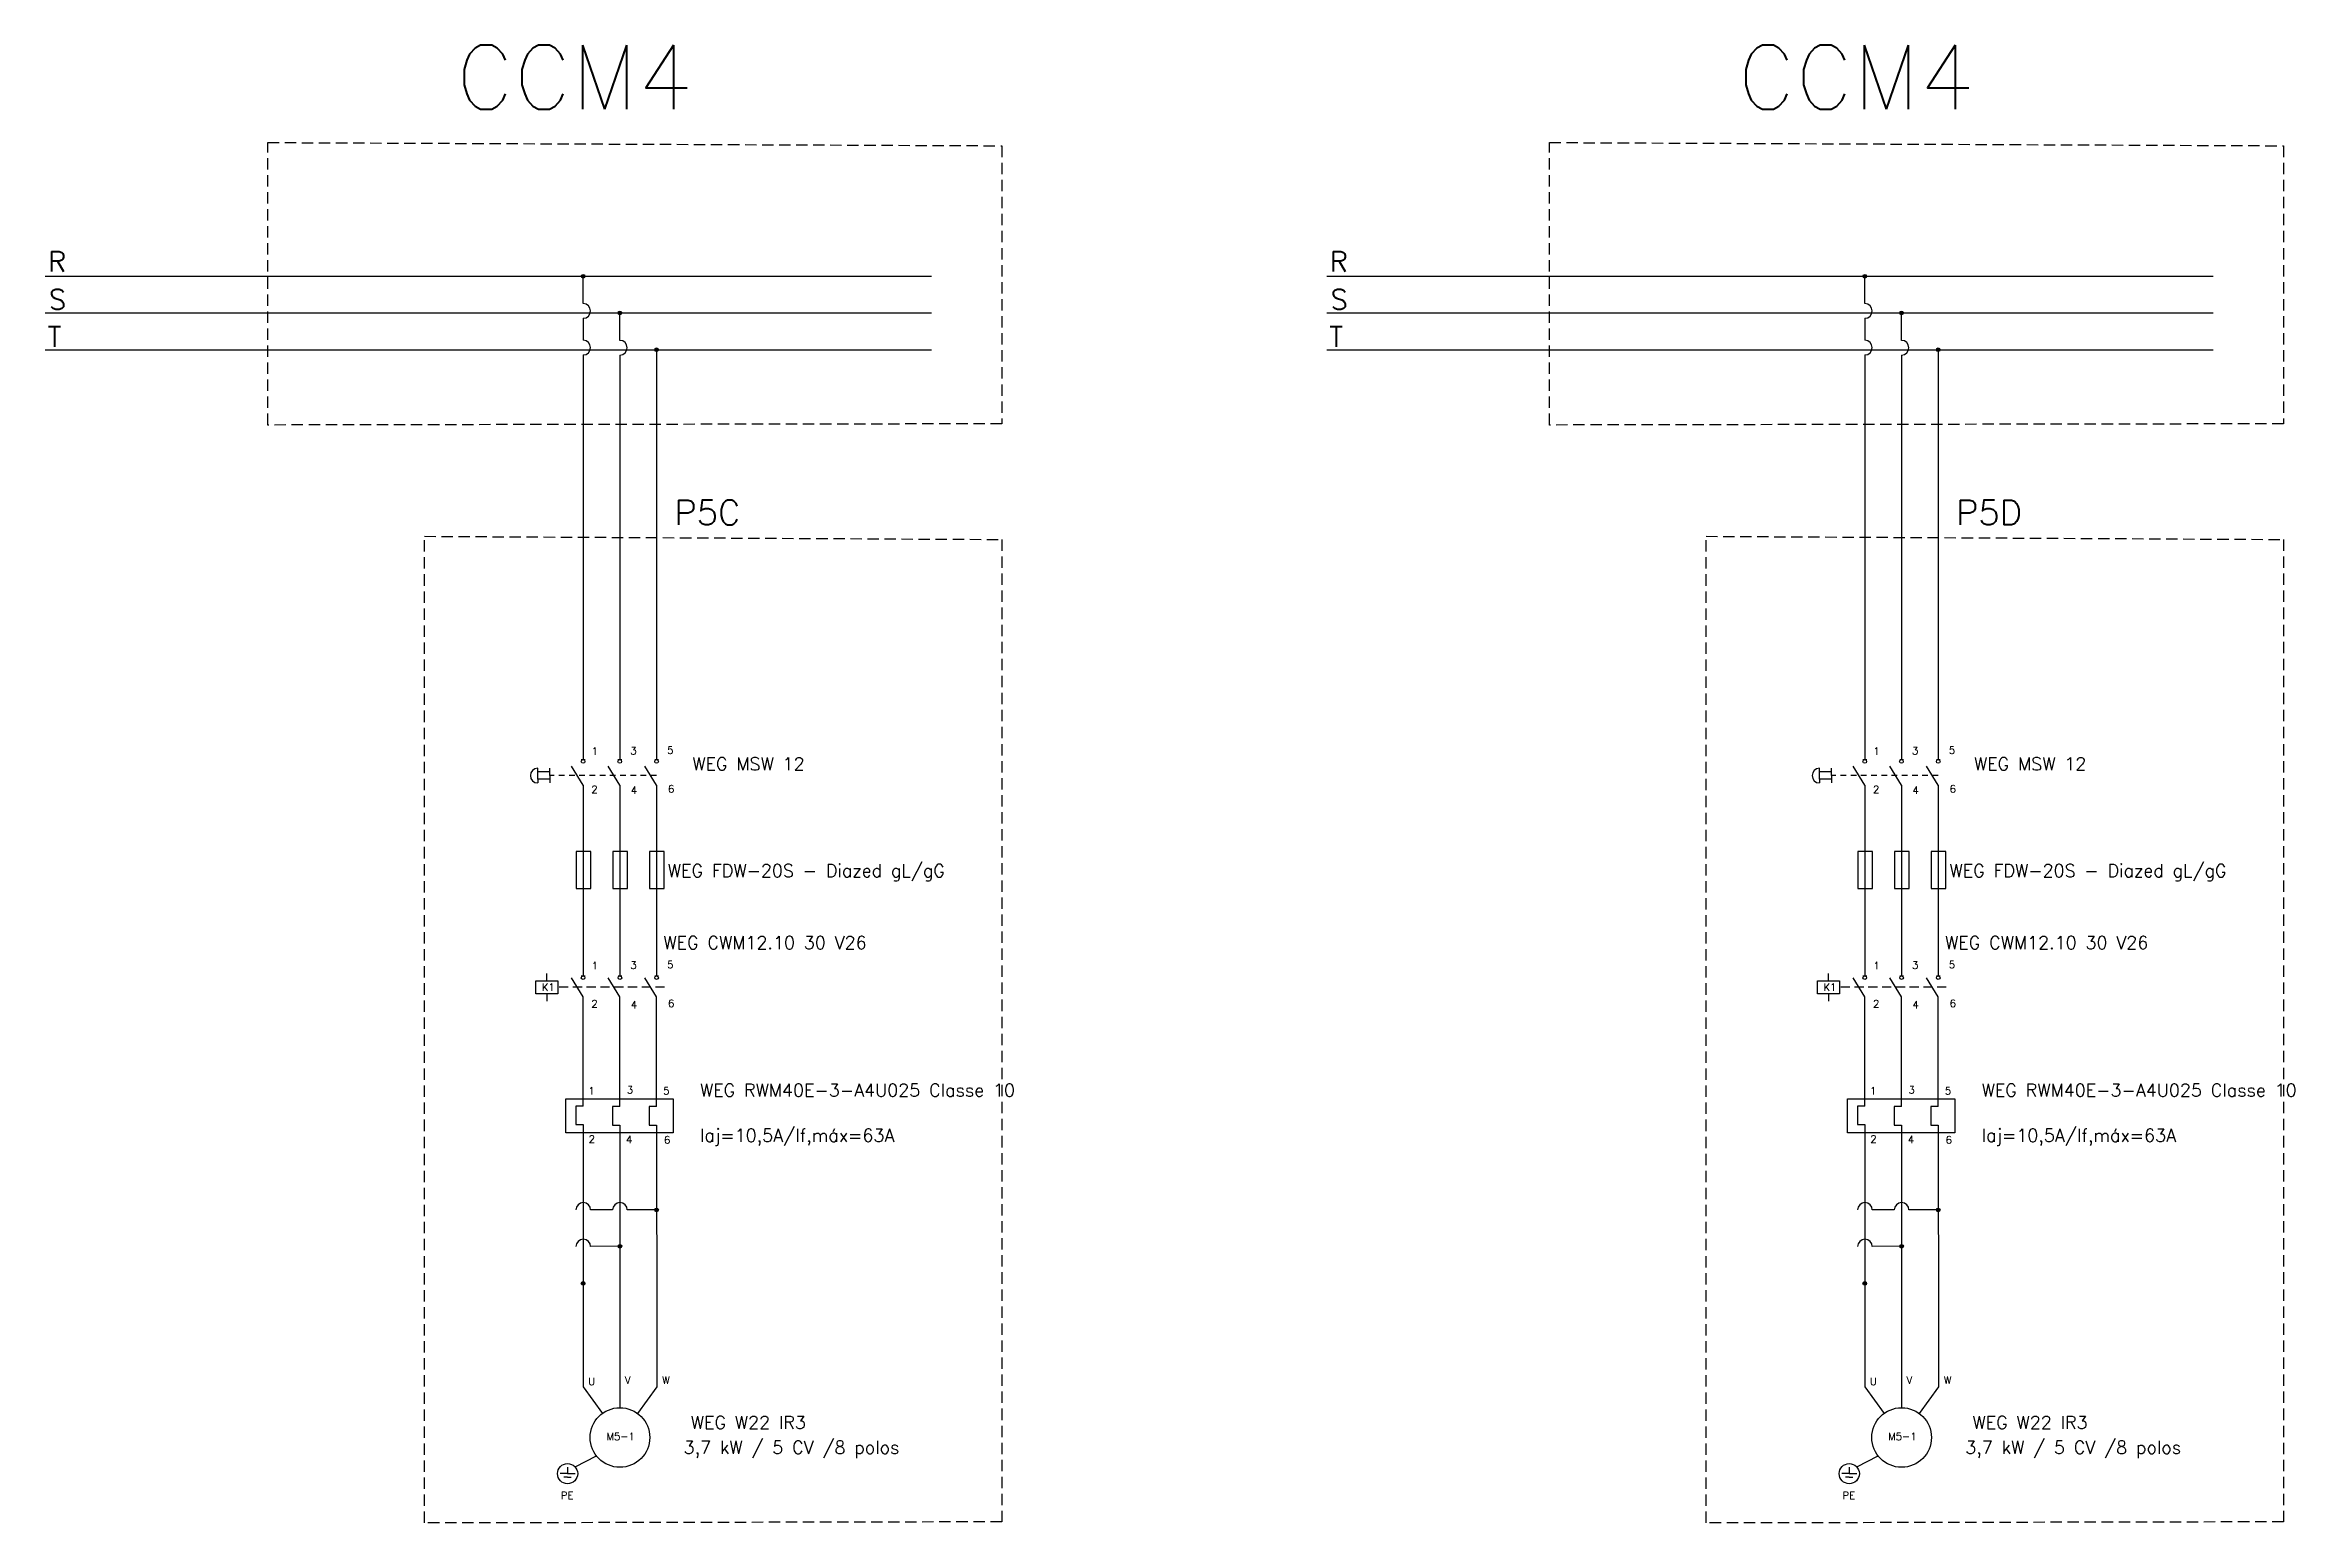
# Model space of a CAD drawing. Extents: x -646 to 641, y -139 to 322.
# Drawn here: x -104.07 to -54.57, y 8.22 to 40.74 of the extents above; entities that cross this region are included whole.
import ezdxf

# ---------------------------------------------------------------- set-up
doc = ezdxf.new("R2010")
doc.units = 0
doc.header["$MEASUREMENT"] = 0
doc.linetypes.add('DASHED2', pattern=[0.375, 0.25, -0.125])
doc.linetypes.add('HIDDEN', pattern=[0.375, 0.25, -0.125])
doc.layers.add('_COTAS', color=4, linetype='Continuous')
doc.layers.add('ELET_TRIFILAR_TEXTO', color=4, linetype='Continuous')
doc.layers.add('ELET_TRIFILAR_DESENHO', color=5, linetype='Continuous', plot=False)
doc.styles.add('ROMANS', font='romans')

msp = doc.modelspace()

# ---------------------------------------------------------------- texts
at = {"layer": 'ELET_TRIFILAR_TEXTO', "style": 'ROMANS'}
for s, height, p in [('CCM4', 1.4139, (-95.031, 39.328)), ('CCM4', 1.4139, (-66.831, 39.328)), ('P5C', 0.5457, (-90.223, 30.182)), ('P5D', 0.5457, (-62.023, 30.182)), ('WEG MSW 12', 0.2828, (-89.83, 24.782)), ('WEG MSW 12', 0.2828, (-61.63, 24.782)), ('WEG FDW-20S - Diazed gL/gG', 0.28277, (-90.368, 22.434)), ('WEG FDW-20S - Diazed gL/gG', 0.28277, (-62.168, 22.434)), ('WEG CWM12.10 30 V26', 0.28277, (-90.466, 20.849)), ('WEG CWM12.10 30 V26', 0.28277, (-62.266, 20.849)), ('Iaj=10,5A/If,máx=63A', 0.28277, (-89.661, 16.61)), ('Iaj=10,5A/If,máx=63A', 0.28277, (-61.461, 16.61)), ('WEG W22 IR3', 0.28277, (-89.862, 10.29)), ('WEG W22 IR3', 0.28277, (-61.662, 10.29)), ('3,7 kW / 5 CV /8 polos', 0.28277, (-90.021, 9.743)), ('3,7 kW / 5 CV /8 polos', 0.28277, (-61.821, 9.743))]:
    msp.add_text(s, height=height, dxfattribs=at).set_placement(p)
at = {"layer": 'ELET_TRIFILAR_TEXTO', "linetype": 'Continuous', "attachment_point": 1, "style": 'ROMANS'}
for s, width, heights, insert, char_height in [('R', 0.45782, [0.385], (-104.002, 36.197), 0.441), ('R', 0.45782, [0.385], (-75.802, 36.197), 0.441), ('S', 0.45782, [0.385], (-103.987, 35.362), 0.441), ('S', 0.45782, [0.385], (-75.787, 35.362), 0.441), ('T', 0.45782, [0.385], (-104.016, 34.545), 0.441), ('T', 0.45782, [0.385], (-75.816, 34.545), 0.441), ('K1', 0.45782, [0.385], (-93.141, 20.09), 0.1616), ('K1', 0.45782, [0.385], (-64.941, 20.09), 0.1616), ('U', 0.45782, [0.385], (-92.12, 11.412), 0.162), ('V', 0.45782, [0.385], (-91.312, 11.445), 0.162), ('W', 0.45782, [0.385], (-90.493, 11.445), 0.162), ('U', 0.45782, [0.385], (-63.92, 11.412), 0.162), ('V', 0.45782, [0.385], (-63.112, 11.445), 0.162), ('W', 0.45782, [0.385], (-62.293, 11.445), 0.162), ('M5-1', 0.51858, [0.563], (-91.717, 10.206), 0.1616), ('M5-1', 0.51858, [0.563], (-63.517, 10.206), 0.1616), ('PE', 0.45782, [0.385], (-92.722, 8.907), 0.1616), ('PE', 0.45782, [0.385], (-64.522, 8.907), 0.1616)]:
    msp.add_mtext_dynamic_manual_height_columns(s, width=width, gutter_width=2.793, heights=heights, dxfattribs=dict(at, insert=insert, char_height=char_height))
at = {"layer": 'ELET_TRIFILAR_TEXTO', "linetype": 'Continuous', "char_height": 0.28277, "width": 7.6, "attachment_point": 1, "style": 'ROMANS'}
for insert in [(-89.661, 17.885), (-61.461, 17.885)]:
    msp.add_mtext('WEG RWM40E-3-A4U025 Classe 10', dxfattribs=dict(at, insert=insert))

# ---------------------------------------------------------------- blocks, each defined once
blk = doc.blocks.new('Contator')
at = {"layer": 'ELET_TRIFILAR_DESENHO', "linetype": 'Continuous'}
for p, q in [((150.054, 111.998), (150.054, 112.198)), ((150.054, 111.646), (150.054, 111.446)), ((151.04, 111.562), (150.721, 112.083)), ((150.99, 112.133), (151.091, 112.133)), ((152.04, 111.562), (151.721, 112.083)), ((151.99, 112.133), (152.091, 112.133)), ((153.04, 111.562), (152.721, 112.083)), ((152.99, 112.133), (153.091, 112.133))]:
    blk.add_line(p, q, dxfattribs=at)
at = {"layer": 'ELET_TRIFILAR_DESENHO', "linetype": 'DASHED2'}
blk.add_line((153.26, 111.822), (150.354, 111.822), dxfattribs=at)
at = {"layer": 'ELET_TRIFILAR_DESENHO', "linetype": 'Continuous'}
blk.add_lwpolyline([(149.754, 111.998), (150.354, 111.998), (150.354, 111.646), (149.754, 111.646)], close=True, dxfattribs=at)
for centre in [(151.04, 112.083), (152.04, 112.083), (153.04, 112.083)]:
    blk.add_circle(centre, 0.05, dxfattribs=at)
blk = doc.blocks.new('Rele Termico')
at = {"layer": 'ELET_TRIFILAR_DESENHO', "linetype": 'Continuous'}
for p, q in [((151.04, 108.823), (150.84, 108.823)), ((150.84, 108.823), (150.84, 108.323)), ((152.04, 108.811), (151.84, 108.811)), ((151.84, 108.811), (151.84, 108.311)), ((153.04, 108.811), (152.84, 108.811)), ((152.84, 108.811), (152.84, 108.311)), ((150.84, 108.323), (151.04, 108.323)), ((151.84, 108.311), (152.04, 108.311)), ((152.84, 108.311), (153.04, 108.311))]:
    blk.add_line(p, q, dxfattribs=at)
blk.add_lwpolyline([(150.573, 109.022), (153.495, 109.022), (153.495, 108.102), (150.573, 108.102)], close=True, dxfattribs=at)
blk = doc.blocks.new('Nome - Contatos')
at = {"layer": 'ELET_TRIFILAR_TEXTO', "linetype": 'Continuous', "char_height": 0.2, "attachment_point": 1, "style": 'ROMANS'}
for s, insert in [('1', (142.46, 124.177)), ('3', (143.513, 124.19)), ('5', (144.518, 124.204)), ('2', (142.451, 123.136)), ('4', (143.528, 123.114)), ('6', (144.54, 123.15))]:
    blk.add_mtext_dynamic_manual_height_columns(s, width=0.31166, gutter_width=1.901, heights=[0.262], dxfattribs=dict(at, insert=insert))
blk = doc.blocks.new('Nome - Termico')
at = {"layer": 'ELET_TRIFILAR_TEXTO', "linetype": 'Continuous', "char_height": 0.2, "attachment_point": 1, "style": 'ROMANS'}
for s, insert in [('1', (149.774, 110.74)), ('3', (150.822, 110.762)), ('5', (151.809, 110.74)), ('2', (149.782, 109.425)), ('4', (150.799, 109.41)), ('6', (151.832, 109.402))]:
    blk.add_mtext_dynamic_manual_height_columns(s, width=0.31166, gutter_width=1.901, heights=[0.262], dxfattribs=dict(at, insert=insert))
blk = doc.blocks.new('Fusíveis')
at = {"layer": 'ELET_TRIFILAR_DESENHO', "linetype": 'Continuous'}
for p, q in [((143.684, 121.383), (143.484, 121.383)), ((143.484, 121.383), (143.484, 120.383)), ((143.884, 121.383), (143.684, 121.383)), ((143.884, 120.383), (143.884, 121.383)), ((144.684, 121.383), (144.484, 121.383)), ((144.484, 121.383), (144.484, 120.383)), ((144.884, 121.383), (144.684, 121.383)), ((144.884, 120.383), (144.884, 121.383)), ((145.684, 121.383), (145.484, 121.383)), ((145.484, 121.383), (145.484, 120.383)), ((145.884, 121.383), (145.684, 121.383)), ((145.884, 120.383), (145.884, 121.383)), ((143.484, 120.383), (143.884, 120.383)), ((144.484, 120.383), (144.884, 120.383)), ((145.484, 120.383), (145.884, 120.383))]:
    blk.add_line(p, q, dxfattribs=at)

# ---------------------------------------------------------------- hatches: boundary and pattern name
at = {"layer": 'ELET_TRIFILAR_DESENHO', "linetype": 'Continuous'}
h = msp.add_hatch(color=256, dxfattribs=at)
h.dxf.hatch_style = 1
h.paths.add_polyline_path([(-92.19, 35.654, 1), (-92.271, 35.654, 1)])
h = msp.add_hatch(color=256, dxfattribs=at)
h.dxf.hatch_style = 1
h.paths.add_polyline_path([(-63.99, 35.654, 1), (-64.071, 35.654, 1)])
h = msp.add_hatch(color=256, dxfattribs=at)
h.dxf.hatch_style = 1
h.paths.add_polyline_path([(-91.382, 34.846, 1), (-91.463, 34.846, 1)])
h = msp.add_hatch(color=256, dxfattribs=at)
h.dxf.hatch_style = 1
h.paths.add_polyline_path([(-63.182, 34.846, 1), (-63.263, 34.846, 1)])
h = msp.add_hatch(color=256, dxfattribs=at)
h.dxf.hatch_style = 1
h.paths.add_polyline_path([(-90.656, 34.035), (-90.575, 34.035, 1)])
h.paths.add_polyline_path([(-90.616, 34.035), (-90.616, 33.995, 0.414214), (-90.575, 34.035)])
h.paths.add_polyline_path([(-90.616, 33.995), (-90.616, 34.035), (-90.656, 34.035, 0.414214)])
h = msp.add_hatch(color=256, dxfattribs=at)
h.dxf.hatch_style = 1
h.paths.add_polyline_path([(-62.456, 34.035), (-62.375, 34.035, 1)])
h.paths.add_polyline_path([(-62.416, 34.035), (-62.416, 33.995, 0.414214), (-62.375, 34.035)])
h.paths.add_polyline_path([(-62.416, 33.995), (-62.416, 34.035), (-62.456, 34.035, 0.414214)])
h = msp.add_hatch(color=256, dxfattribs=at)
h.dxf.hatch_style = 1
h.paths.add_polyline_path([(-90.655, 15.11, -1), (-90.575, 15.11, -1)])
h = msp.add_hatch(color=256, dxfattribs=at)
h.dxf.hatch_style = 1
h.paths.add_polyline_path([(-62.455, 15.11, -1), (-62.375, 15.11, -1)])
h = msp.add_hatch(color=256, dxfattribs=at)
h.dxf.hatch_style = 1
h.paths.add_polyline_path([(-91.383, 14.308, 1), (-91.464, 14.308, 1)])
h = msp.add_hatch(color=256, dxfattribs=at)
h.dxf.hatch_style = 1
h.paths.add_polyline_path([(-63.183, 14.308, 1), (-63.264, 14.308, 1)])
h = msp.add_hatch(color=256, dxfattribs=at)
h.dxf.hatch_style = 1
h.paths.add_polyline_path([(-92.191, 13.491, 1), (-92.272, 13.491, 1)])
h = msp.add_hatch(color=256, dxfattribs=at)
h.dxf.hatch_style = 1
h.paths.add_polyline_path([(-63.991, 13.491, 1), (-64.072, 13.491, 1)])

# ---------------------------------------------------------------- linework, layer by layer
for p, q in [((-104.071, 35.654), (-96.662, 35.654)), ((-96.662, 35.654), (-84.566, 35.654)), ((-92.231, 35.052), (-92.231, 35.654)), ((-75.871, 35.654), (-68.462, 35.654)), ((-68.462, 35.654), (-56.366, 35.654)), ((-64.031, 35.052), (-64.031, 35.654)), ((-104.071, 34.846), (-97.226, 34.846)), ((-97.226, 34.846), (-84.566, 34.846)), ((-92.231, 34.729), (-92.231, 34.245)), ((-91.423, 34.242), (-91.424, 34.846)), ((-75.871, 34.846), (-69.026, 34.846)), ((-69.026, 34.846), (-56.366, 34.846)), ((-64.031, 34.729), (-64.031, 34.245)), ((-63.223, 34.242), (-63.224, 34.846)), ((-104.071, 34.038), (-96.662, 34.038)), ((-96.662, 34.038), (-84.566, 34.038)), ((-92.231, 33.921), (-92.231, 29.177)), ((-91.423, 33.919), (-91.423, 29.156)), ((-90.615, 34.038), (-90.615, 29.177)), ((-75.871, 34.038), (-68.462, 34.038)), ((-68.462, 34.038), (-56.366, 34.038)), ((-64.031, 33.921), (-64.031, 29.177)), ((-63.223, 33.919), (-63.223, 29.156)), ((-62.415, 34.038), (-62.415, 29.177)), ((-92.231, 29.177), (-92.231, 25.018)), ((-91.423, 29.156), (-91.423, 25.015)), ((-90.615, 29.177), (-90.615, 25.018)), ((-64.031, 29.177), (-64.031, 25.018)), ((-63.223, 29.156), (-63.223, 25.015)), ((-62.415, 29.177), (-62.415, 25.018)), ((-92.232, 24.454), (-92.489, 24.875)), ((-92.272, 25.018), (-92.19, 25.018)), ((-91.424, 24.454), (-91.682, 24.875)), ((-91.464, 25.018), (-91.383, 25.018)), ((-90.616, 24.454), (-90.874, 24.875)), ((-90.656, 25.018), (-90.575, 25.018)), ((-64.032, 24.454), (-64.289, 24.875)), ((-64.072, 25.018), (-63.99, 25.018)), ((-63.224, 24.454), (-63.482, 24.875)), ((-63.264, 25.018), (-63.183, 25.018)), ((-62.416, 24.454), (-62.674, 24.875)), ((-62.456, 25.018), (-62.375, 25.018)), ((-92.232, 24.454), (-92.232, 20.259)), ((-91.424, 24.454), (-91.424, 20.259)), ((-90.616, 24.454), (-90.616, 20.259)), ((-64.032, 24.454), (-64.032, 20.259)), ((-63.224, 24.454), (-63.224, 20.259)), ((-62.416, 24.454), (-62.416, 20.259)), ((-91.424, 17.386), (-91.424, 19.798)), ((-90.616, 17.386), (-90.616, 19.798)), ((-63.224, 17.386), (-63.224, 19.798)), ((-62.416, 17.386), (-62.416, 19.798)), ((-92.232, 16.987), (-92.229, 12.157)), ((-91.424, 16.977), (-91.421, 11.7)), ((-90.616, 16.977), (-90.613, 12.157)), ((-64.032, 16.987), (-64.029, 12.157)), ((-63.224, 16.977), (-63.221, 11.7)), ((-62.416, 16.977), (-62.413, 12.157)), ((-92.229, 12.157), (-92.229, 11.214)), ((-90.613, 12.157), (-90.613, 11.214)), ((-64.029, 12.157), (-64.029, 11.214)), ((-62.413, 12.157), (-62.413, 11.214)), ((-91.421, 11.7), (-91.421, 10.757)), ((-63.221, 11.7), (-63.221, 10.757)), ((-92.229, 11.214), (-91.806, 10.632)), ((-90.613, 11.214), (-91.036, 10.632)), ((-64.029, 11.214), (-63.606, 10.632)), ((-62.413, 11.214), (-62.836, 10.632)), ((-92.573, 9.451), (-92.573, 9.306)), ((-92.41, 9.457), (-91.939, 9.698)), ((-64.373, 9.451), (-64.373, 9.306)), ((-64.21, 9.457), (-63.739, 9.698)), ((-92.573, 9.306), (-92.735, 9.306)), ((-92.573, 9.23), (-92.654, 9.23)), ((-92.573, 9.306), (-92.41, 9.306)), ((-92.573, 9.23), (-92.492, 9.23)), ((-64.373, 9.306), (-64.535, 9.306)), ((-64.373, 9.23), (-64.454, 9.23)), ((-64.373, 9.306), (-64.21, 9.306)), ((-64.373, 9.23), (-64.292, 9.23))]:
    msp.add_line(p, q, dxfattribs=at)
at = {"layer": 'ELET_TRIFILAR_DESENHO', "color": 254, "linetype": 'Continuous', "true_color": 0xcecce6}
for p, q in [((-93.229, 24.746), (-93.229, 24.826)), ((-92.963, 24.665), (-92.963, 24.826)), ((-65.029, 24.746), (-65.029, 24.826)), ((-64.763, 24.665), (-64.763, 24.826)), ((-92.963, 24.746), (-93.229, 24.746)), ((-93.229, 24.584), (-93.229, 24.746)), ((-92.963, 24.584), (-93.229, 24.584)), ((-93.229, 24.584), (-93.229, 24.503)), ((-92.963, 24.665), (-92.963, 24.503)), ((-64.763, 24.746), (-65.029, 24.746)), ((-65.029, 24.584), (-65.029, 24.746)), ((-64.763, 24.584), (-65.029, 24.584)), ((-65.029, 24.584), (-65.029, 24.503)), ((-64.763, 24.665), (-64.763, 24.503))]:
    msp.add_line(p, q, dxfattribs=at)
at = {"layer": 'ELET_TRIFILAR_DESENHO', "color": 254, "linetype": 'DASHED2', "ltscale": 0.5, "true_color": 0xcecce6}
for p, q in [((-90.616, 24.665), (-92.963, 24.665)), ((-62.416, 24.665), (-64.763, 24.665))]:
    msp.add_line(p, q, dxfattribs=at)
at = {"layer": 'ELET_TRIFILAR_DESENHO', "linetype": 'HIDDEN'}
for points in [[(-99.169, 38.596), (-83.02, 38.525), (-83.02, 32.406), (-99.169, 32.38)], [(-70.969, 38.596), (-54.82, 38.525), (-54.82, 32.406), (-70.969, 32.38)], [(-95.725, 29.931), (-83.02, 29.861), (-83.02, 8.245), (-95.725, 8.22)], [(-67.525, 29.931), (-54.82, 29.861), (-54.82, 8.245), (-67.525, 8.22)]]:
    msp.add_lwpolyline(points, close=True, dxfattribs=at)
at = {"layer": 'ELET_TRIFILAR_DESENHO', "linetype": 'Continuous'}
for points in [[(-92.232, 17.391), (-92.232, 19.798)], [(-64.032, 17.391), (-64.032, 19.798)], [(-91.582, 15.11), (-92.067, 15.11)], [(-90.655, 15.11), (-91.259, 15.11)], [(-63.382, 15.11), (-63.867, 15.11)], [(-62.455, 15.11), (-63.059, 15.11)], [(-91.423, 14.308), (-92.067, 14.302)], [(-63.223, 14.308), (-63.867, 14.302)]]:
    msp.add_lwpolyline(points, dxfattribs=at)
for centre, radius in [((-92.231, 35.654), 0.0404), ((-64.031, 35.654), 0.0404), ((-91.423, 34.846), 0.0404), ((-63.223, 34.846), 0.0404), ((-90.616, 34.035), 0.0404), ((-62.416, 34.035), 0.0404), ((-92.232, 24.978), 0.0404), ((-91.424, 24.978), 0.0404), ((-90.616, 24.978), 0.0404), ((-64.032, 24.978), 0.0404), ((-63.224, 24.978), 0.0404), ((-62.416, 24.978), 0.0404), ((-90.615, 15.11), 0.0404), ((-62.415, 15.11), 0.0404), ((-91.423, 14.308), 0.0404), ((-63.223, 14.308), 0.0404), ((-92.231, 13.491), 0.0404), ((-64.031, 13.491), 0.0404), ((-91.421, 10.101), 0.656), ((-63.221, 10.101), 0.656), ((-92.573, 9.306), 0.222), ((-64.373, 9.306), 0.222)]:
    msp.add_circle(centre, radius, dxfattribs=at)
for centre, start, end in [((-92.231, 34.891), 270, 90), ((-64.031, 34.891), 270, 90), ((-92.231, 34.083), 270, 90), ((-91.423, 34.08), 270, 90), ((-64.031, 34.083), 270, 90), ((-63.223, 34.08), 270, 90), ((-92.229, 15.11), 0, 180), ((-91.421, 15.11), 0, 180), ((-64.029, 15.11), 0, 180), ((-63.221, 15.11), 0, 180), ((-92.229, 14.302), 0, 180), ((-64.029, 14.302), 0, 180)]:
    msp.add_arc(centre, 0.162, start, end, dxfattribs=at)
at = {"layer": 'ELET_TRIFILAR_DESENHO', "color": 254, "linetype": 'Continuous', "true_color": 0xcecce6}
for centre in [(-93.229, 24.665), (-65.029, 24.665)]:
    msp.add_arc(centre, 0.162, 90, 270, dxfattribs=at)

# ---------------------------------------------------------------- block references
at = {"layer": '_COTAS', "linetype": 'Continuous', "xscale": 0.8079180569963671, "yscale": 0.8079180569963671, "zscale": 0.8079180569963671}
for name, p in [('Nome - Contatos', (-207.139, -75.041)), ('Nome - Contatos', (-178.939, -75.041)), ('Nome - Contatos', (-207.139, -79.76)), ('Nome - Contatos', (-178.939, -79.76)), ('Nome - Termico', (-213.12, -71.658)), ('Nome - Termico', (-184.92, -71.658))]:
    msp.add_blockref(name, p, dxfattribs=at)
at = {"layer": 'ELET_TRIFILAR_DESENHO', "linetype": 'Continuous', "xscale": 0.8079180569963671, "yscale": 0.8079180569963671, "zscale": 0.8079180569963671}
for name, p in [('Fusíveis', (-208.311, -75.075)), ('Fusíveis', (-180.111, -75.075)), ('Contator', (-214.259, -70.335)), ('Contator', (-186.059, -70.335)), ('Rele Termico', (-214.259, -70.529)), ('Rele Termico', (-186.059, -70.529))]:
    msp.add_blockref(name, p, dxfattribs=at)

msp.set_redraw_order([(e.dxf.handle, doc.entitydb.next_handle()) for e in msp.query("TEXT MTEXT ATTDEF DIMENSION ARC_DIMENSION")])  # texts and dimensions are drawn at this point

doc.saveas('drawing.dxf')
